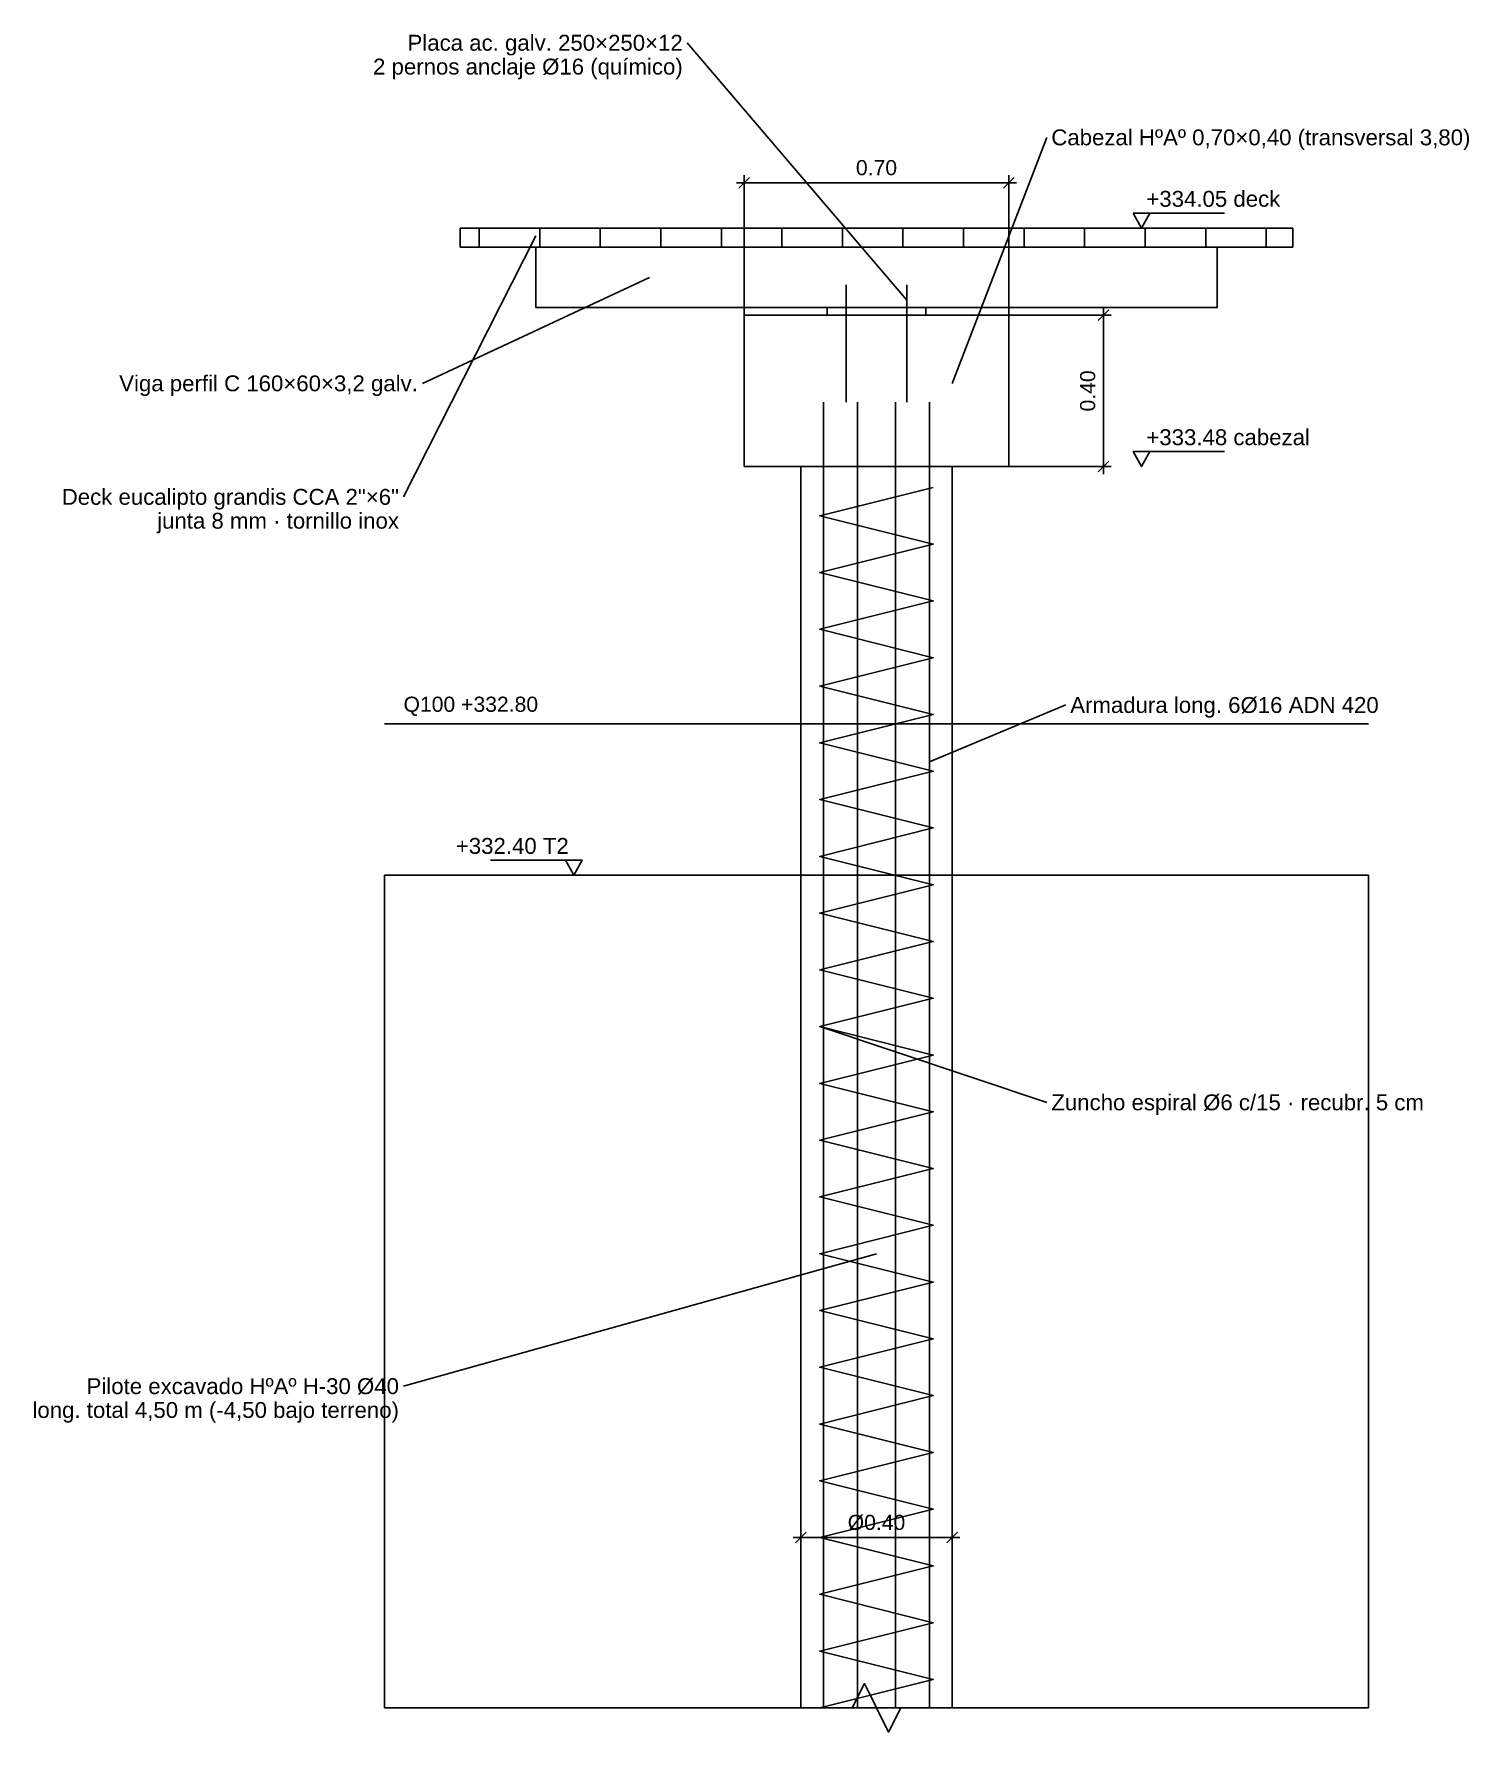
# Model space of a CAD drawing. Header units: metres. Extents: x -1097 to 1588, y -185 to 884.
# Drawn here: x 1337.773 to 1341.566, y -62.264 to -57.777 of the extents above; entities that cross this region are included whole.
import ezdxf
from ezdxf.enums import TextEntityAlignment as Align

# ---------------------------------------------------------------- set-up
doc = ezdxf.new("R2010")
doc.units = ezdxf.units.M
doc.layers.add('DETALLES', color=7, linetype='Continuous')
doc.styles.add('ARIAL', font='arial.ttf')

msp = doc.modelspace()

# ---------------------------------------------------------------- texts
at = {"layer": 'DETALLES', "style": 'ARIAL'}
for s, p in [('Placa ac. galv. 250×250×12', (1339.488, -57.8)), ('2 pernos anclaje Ø16 (químico)', (1339.488, -57.863)), ('Viga perfil C 160×60×3,2 galv.', (1338.788, -58.7)), ('Deck eucalipto grandis CCA 2"×6"', (1338.738, -59)), ('junta 8 mm · tornillo inox', (1338.738, -59.063)), ('Pilote excavado HºAº H-30 Ø40', (1338.738, -61.35)), ('long. total 4,50 m (-4,50 bajo terreno)', (1338.738, -61.413))]:
    msp.add_text(s, height=0.042, dxfattribs=at).set_placement(p, align=Align.MIDDLE_RIGHT)
for s, p in [('Cabezal HºAº 0,70×0,40 (transversal 3,80)', (1340.462, -58.05)), ('Armadura long. 6Ø16 ADN 420', (1340.512, -59.55)), ('Zuncho espiral Ø6 c/15 · recubr. 5 cm', (1340.462, -60.6))]:
    msp.add_text(s, height=0.042, dxfattribs=at).set_placement(p, align=Align.MIDDLE_LEFT)
for s, p in [('0.70', (1340, -58.162)), ('Ø0.40', (1340, -61.742))]:
    msp.add_text(s, height=0.04, dxfattribs=at).set_placement(p, align=Align.BOTTOM_CENTER)
for s, height, p in [('+334.05 deck', 0.042, (1340.7132, -58.246)), ('+333.48 cabezal', 0.042, (1340.7132, -58.876)), ('Q100 +332.80', 0.04, (1338.75, -59.58))]:
    msp.add_text(s, height=height, dxfattribs=at).set_placement(p, align=Align.BOTTOM_LEFT)
msp.add_text('0.40', height=0.04, rotation=90, dxfattribs=at).set_placement((1340.59, -58.72), align=Align.BOTTOM_CENTER)
msp.add_text('+332.40 T2', height=0.042, dxfattribs=at).set_placement((1339.1868, -59.956), align=Align.BOTTOM_RIGHT)

# ---------------------------------------------------------------- linework, layer by layer
at = {"layer": 'DETALLES'}
for points in [[(1340.08, -58.48), (1339.5, -57.8)], [(1340.2, -58.7), (1340.45, -58.05)], [(1339.65, -58.52), (1339.65, -58.15)], [(1340.35, -58.52), (1340.35, -58.15)], [(1339.63, -58.17), (1340.37, -58.17)], [(1339.636, -58.184), (1339.664, -58.156)], [(1340.336, -58.184), (1340.364, -58.156)], [(1340.7, -58.2504), (1340.92, -58.2504)], [(1339.1, -58.31), (1338.75, -59)], [(1338.95, -58.34), (1338.95, -58.29)], [(1339.11, -58.34), (1339.11, -58.29)], [(1339.27, -58.34), (1339.27, -58.29)], [(1339.43, -58.34), (1339.43, -58.29)], [(1339.59, -58.34), (1339.59, -58.29)], [(1339.75, -58.34), (1339.75, -58.29)], [(1339.91, -58.34), (1339.91, -58.29)], [(1340.07, -58.34), (1340.07, -58.29)], [(1340.23, -58.34), (1340.23, -58.29)], [(1340.39, -58.34), (1340.39, -58.29)], [(1340.55, -58.34), (1340.55, -58.29)], [(1340.71, -58.34), (1340.71, -58.29)], [(1340.87, -58.34), (1340.87, -58.29)], [(1341.03, -58.34), (1341.03, -58.29)], [(1339.4, -58.42), (1338.8, -58.7)], [(1339.92, -58.75), (1339.92, -58.44)], [(1340.08, -58.75), (1340.08, -58.44)], [(1340.586, -58.534), (1340.614, -58.506)], [(1340.6, -58.94), (1340.6, -58.5)], [(1340.35, -58.52), (1340.62, -58.52)], [(1339.86, -62.2), (1339.86, -58.75)], [(1339.95, -62.2), (1339.95, -58.75)], [(1340.05, -62.2), (1340.05, -58.75)], [(1340.14, -62.2), (1340.14, -58.75)], [(1340.586, -58.934), (1340.614, -58.906)], [(1340.7, -58.8804), (1340.92, -58.8804)], [(1340.35, -58.92), (1340.62, -58.92)], [(1339.85, -62.2), (1340.15, -62.125), (1339.85, -62.05), (1340.15, -61.975), (1339.85, -61.9), (1340.15, -61.825), (1339.85, -61.75), (1340.15, -61.675), (1339.85, -61.6), (1340.15, -61.525), (1339.85, -61.45), (1340.15, -61.375), (1339.85, -61.3), (1340.15, -61.225), (1339.85, -61.15), (1340.15, -61.075), (1339.85, -61), (1340.15, -60.925), (1339.85, -60.85), (1340.15, -60.775), (1339.85, -60.7), (1340.15, -60.625), (1339.85, -60.55), (1340.15, -60.475), (1339.85, -60.4), (1340.15, -60.325), (1339.85, -60.25), (1340.15, -60.175), (1339.85, -60.1), (1340.15, -60.025), (1339.85, -59.95), (1340.15, -59.875), (1339.85, -59.8), (1340.15, -59.725), (1339.85, -59.65), (1340.15, -59.575), (1339.85, -59.5), (1340.15, -59.425), (1339.85, -59.35), (1340.15, -59.275), (1339.85, -59.2), (1340.15, -59.125), (1339.85, -59.05), (1340.15, -58.975)], [(1340.14, -59.7), (1340.5, -59.55)], [(1338.7, -59.6), (1341.3, -59.6)], [(1339.2, -59.9604), (1338.98, -59.9604)], [(1338.7, -60), (1341.3, -60)], [(1339.85, -60.4), (1340.45, -60.6)], [(1340, -61), (1338.75, -61.35)], [(1339.8, -61.6), (1339.8, -61.77)], [(1340.2, -61.6), (1340.2, -61.77)], [(1339.786, -61.764), (1339.814, -61.736)], [(1340.186, -61.764), (1340.214, -61.736)], [(1339.78, -61.75), (1340.22, -61.75)], [(1339.536, -62.2), (1339.936, -62.2), (1339.968, -62.136), (1340.032, -62.264), (1340.064, -62.2), (1340.464, -62.2)]]:
    msp.add_lwpolyline(points, dxfattribs=at)
for points in [[(1340.678, -58.2504), (1340.722, -58.2504), (1340.7, -58.29)], [(1338.9, -58.34), (1341.1, -58.34), (1341.1, -58.29), (1338.9, -58.29)], [(1339.1, -58.5), (1340.9, -58.5), (1340.9, -58.34), (1339.1, -58.34)], [(1339.87, -58.52), (1340.13, -58.52), (1340.13, -58.5), (1339.87, -58.5)], [(1339.65, -58.92), (1340.35, -58.92), (1340.35, -58.52), (1339.65, -58.52)], [(1340.678, -58.8804), (1340.722, -58.8804), (1340.7, -58.92)], [(1339.8, -62.2), (1340.2, -62.2), (1340.2, -58.92), (1339.8, -58.92)], [(1339.178, -59.9604), (1339.222, -59.9604), (1339.2, -60)], [(1338.7, -62.2), (1341.3, -62.2), (1341.3, -60), (1338.7, -60)]]:
    msp.add_lwpolyline(points, close=True, dxfattribs=at)

msp.set_redraw_order([(e.dxf.handle, doc.entitydb.next_handle()) for e in msp.query("TEXT MTEXT ATTDEF DIMENSION ARC_DIMENSION")])  # texts and dimensions are drawn at this point

doc.saveas('drawing.dxf')
